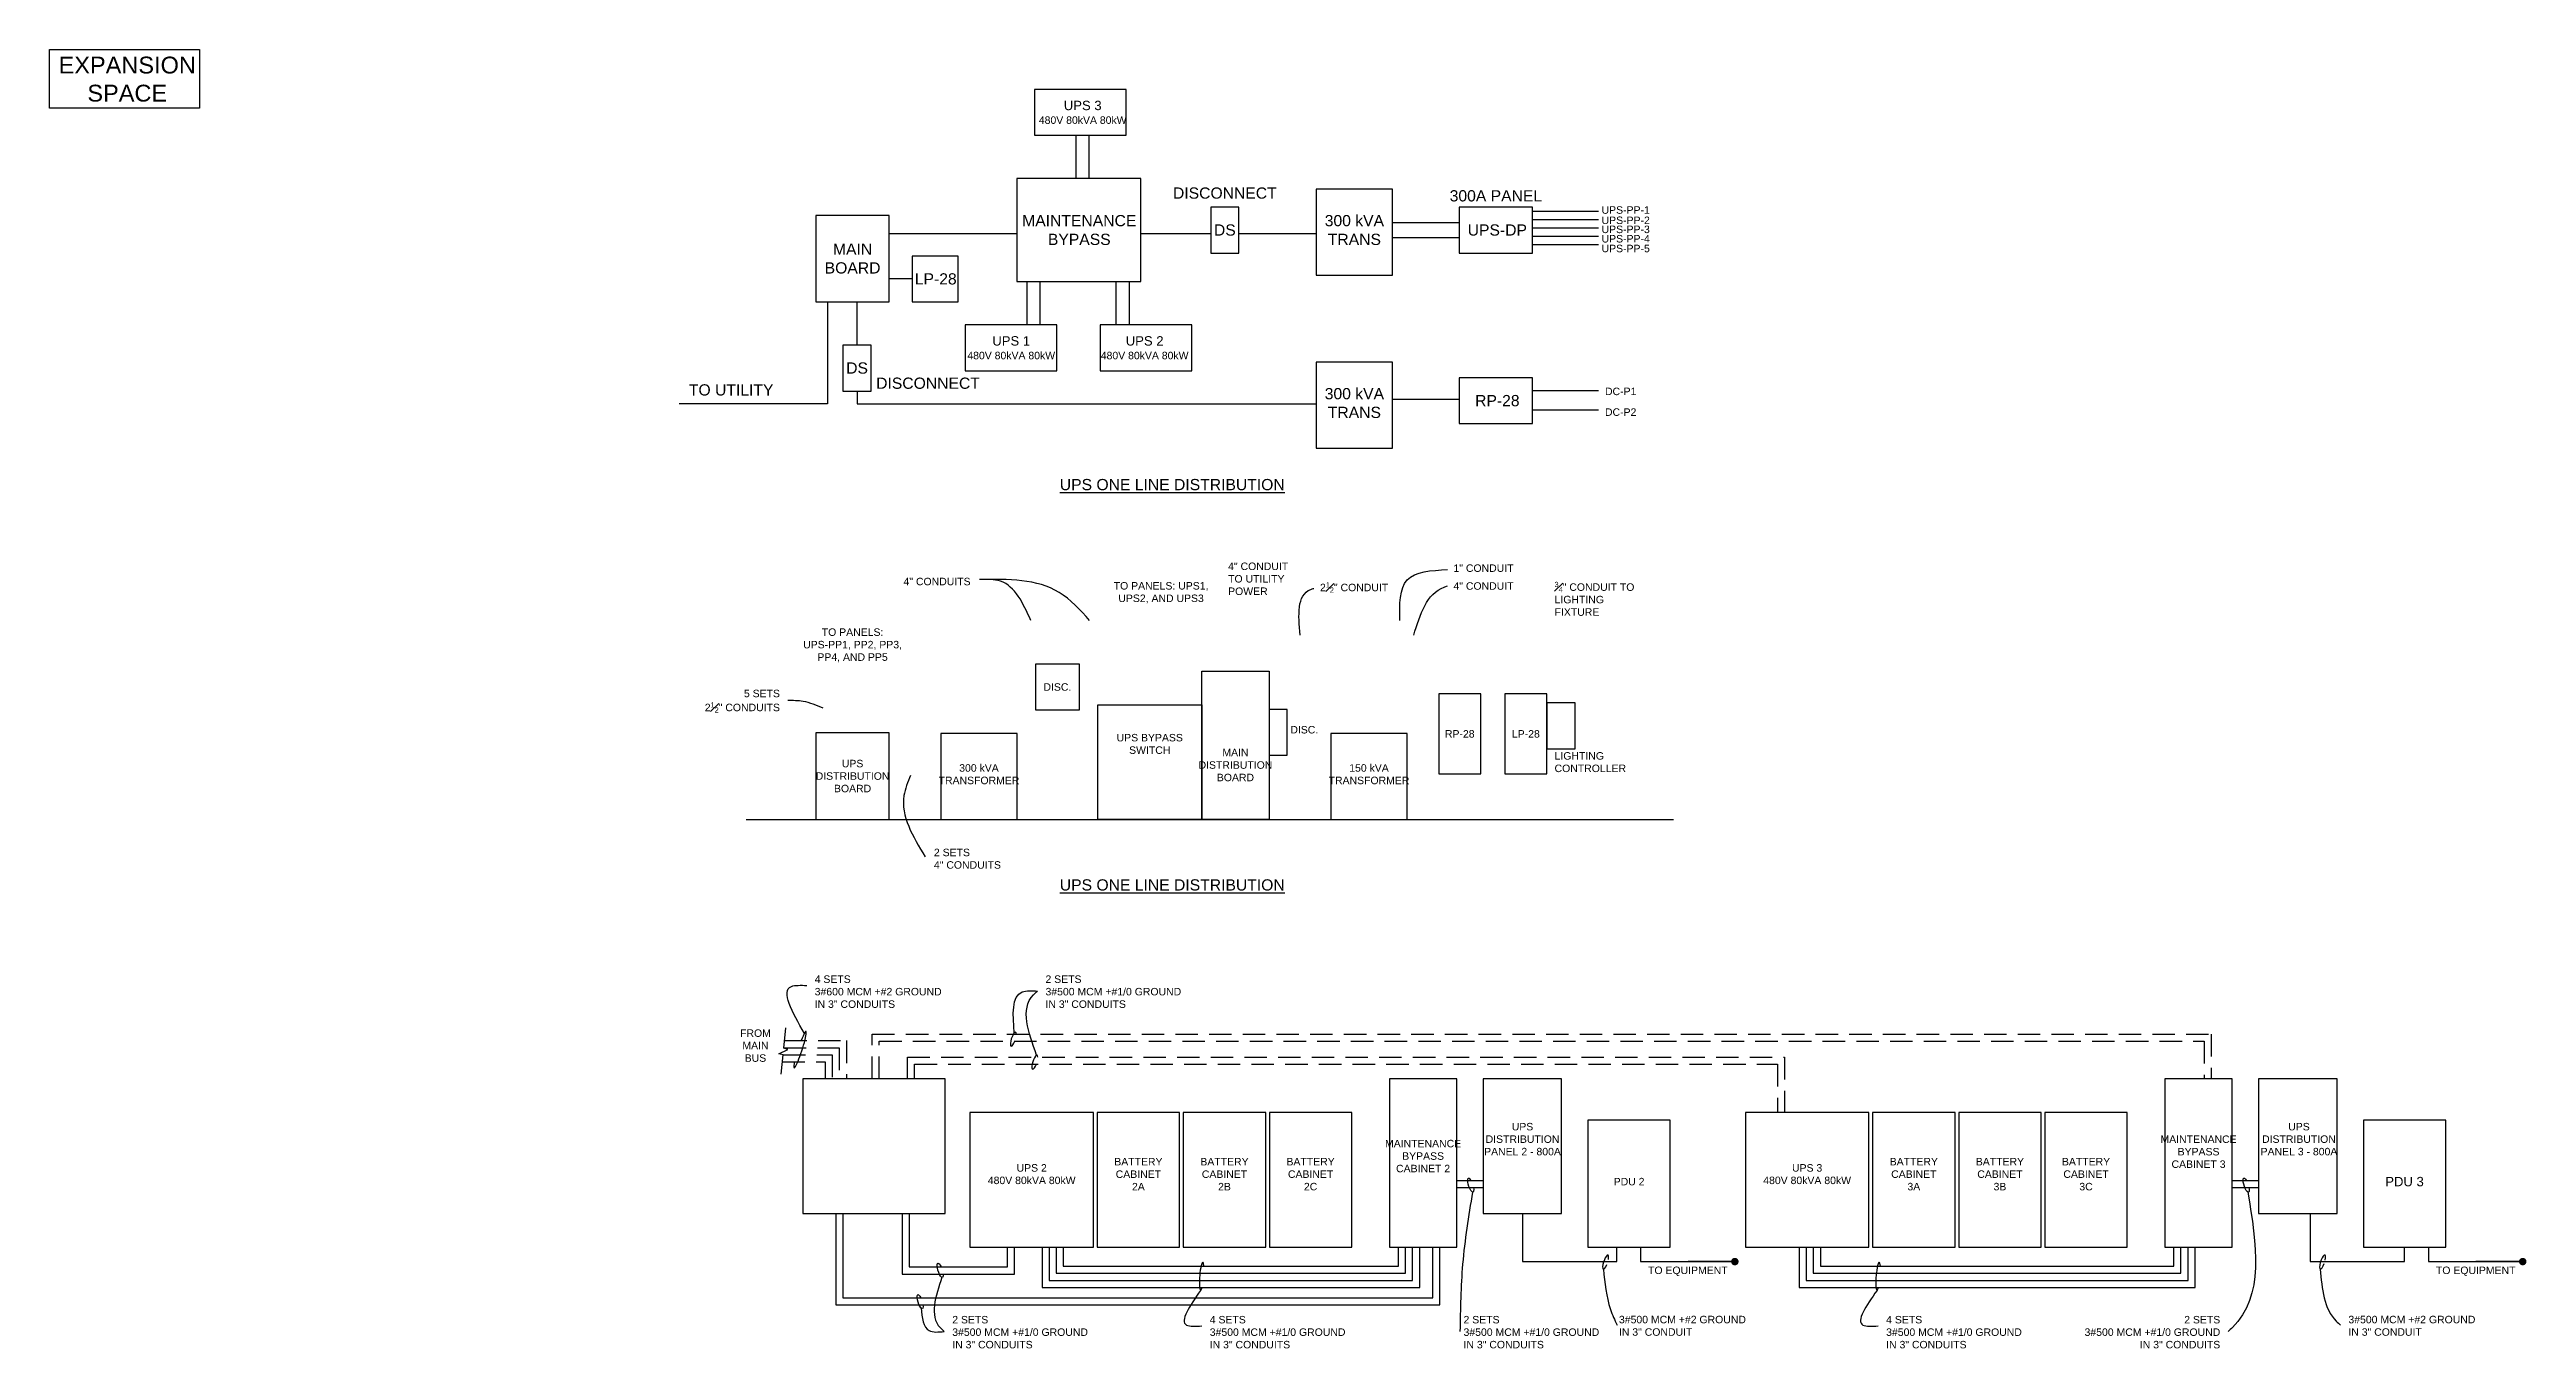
# Model space of a CAD drawing. Header units: inches. Extents: x 271316 to 275987, y 273433 to 275617.
# Drawn here: x 274663 to 275987, y 274343 to 275037 of the extents above; entities that cross this region are included whole.
import ezdxf

# ---------------------------------------------------------------- set-up
doc = ezdxf.new("R2010")
doc.units = ezdxf.units.IN
doc.header["$LTSCALE"] = 48
doc.header["$MEASUREMENT"] = 0
doc.linetypes.add('DASHED2', pattern=[0.375, 0.25, -0.125])
doc.layers.add('A-FLOR-MARCO-POLO-1', color=3, linetype='Continuous')
doc.layers.add('A-TEXT', color=1, linetype='Continuous')
doc.styles.add('HBA-DimT', font='ARCHS.SHX', dxfattribs={"width": 0.8})
doc.styles.add('TITLES', font='arial.ttf')
doc.dimstyles.new('MJH ISO-25', dxfattribs={"dimscale": 2, "dimtxt": 2, "dimasz": 2, "dimexe": 1, "dimexo": 2, "dimtad": 1, "dimzin": 9, "dimlunit": 4, "dimtxsty": 'HBA-DimT', "dimblk": 'ARCHTICK', "dimcen": 2.5, "dimdle": 1, "dimclrd": 256, "dimclre": 256, "dimclrt": 4, "dimadec": 0, "dimazin": 0, "dimtfac": 0.75, "dimtmove": 0, "dimatfit": 3, "dimldrblk": 'DOT', "dimfxl": 1, "dimfrac": 1, "dimlwd": -1, "dimlwe": -1, "dimarcsym": 0})

msp = doc.modelspace()

# ---------------------------------------------------------------- texts
at = {"layer": 'A-FLOR-MARCO-POLO-1', "color": 1, "insert": (274704.7594, 275021.4462), "char_height": 9, "width": 74.875689, "attachment_point": 5, "style": 'TITLES'}
msp.add_mtext('EXPANSION SPACE', dxfattribs=at)
at = {"layer": 'A-TEXT', "style": 'TITLES'}
for s, insert, char_height, width, attachment_point in [('UPS 3\\P{\\H0.8x;480V 80kVA 80kW}', (275215.2142, 275003.7316), 5, 67.920551, 5), ('DISCONNECT', (275291.1467, 274960.5728), 6, 51.694967, 5), ('300A PANEL', (275435.9569, 274959.1057), 6, 67.920551, 5), ('UPS-PP-1', (275492.4133, 274953.5558), 4, 28.218936, 1), ('MAINTENANCE^JBYPASS', (275213.3771, 274940.8324), 6, 72.490543, 5), ('DS', (275291.1467, 274940.8324), 6, 51.694967, 5), ('300 kVA^JTRANS', (275360.3568, 274940.8324), 6, 84.146135, 5), ('UPS-DP', (275436.7222, 274940.8324), 6, 84.146135, 5), ('UPS-PP-2', (275492.4133, 274948.0598), 4, 28.218936, 1), ('UPS-PP-3', (275492.4133, 274943.2135), 4, 28.324887, 1), ('MAIN\\PBOARD', (275092.2647, 274925.578), 6, 37.16433, 5), ('UPS-PP-4', (275492.4133, 274938.2011), 4, 28.324887, 1), ('UPS-PP-5', (275492.4133, 274932.9967), 4, 28.5368, 1), ('LP-28', (275136.6964, 274914.7119), 6, 51.694967, 5), ('UPS 1\\P{\\H0.8x;480V 80kVA 80kW}', (275177.0209, 274877.9332), 5, 67.920551, 5), ('UPS 2\\P{\\H0.8x;480V 80kVA 80kW}', (275248.2997, 274877.9332), 5, 67.920551, 5), ('DS', (275094.6765, 274867.0757), 6, 51.694967, 5), ('DISCONNECT', (275132.5609, 274858.9651), 6, 51.694967, 5), ('TO UTILITY', (275027.4079, 274855.3852), 6, 51.694967, 5), ('300 kVA^JTRANS', (275360.3568, 274848.3738), 6, 84.146135, 5), ('RP-28', (275436.7222, 274849.6674), 6, 84.146135, 5), ('DC-P1', (275494.2411, 274856.6255), 4, 19.816875, 1), ('DC-P2', (275494.2411, 274845.5607), 4, 19.816875, 1), ('{\\LUPS ONE LINE DISTRIBUTION}', (275263.0565, 274804.7878), 6, 180.167634, 5), ('\\A1;4" CONDUITS', (275155.3024, 274753.0044), 4, 81.61659, 6), ('\\A1;4" CONDUIT TO UTILITY POWER', (275292.9034, 274763.1706), 4, 40.346279, 1), ('\\A1;1" CONDUIT', (275413.2956, 274762.1828), 4, 43.655046, 1), ('TO PANELS: UPS1, UPS2, AND UPS3', (275257.0787, 274747.0352), 4, 52.688926, 5), ('\\A1;2{\\H0.7x;\\S1#2;}" CONDUIT', (275341.9732, 274752.6363), 4, 40.346279, 1), ('\\A1;4" CONDUIT', (275413.2956, 274752.6363), 4, 35.199303, 1), ('\\A1;{\\H0.7x;\\S3#4;}" CONDUIT TO LIGHTING FIXTURE', (275467.3034, 274743.7574), 4, 44.936832, 4), ('TO PANELS: UPS-PP1, PP2, PP3, PP4, AND PP5 ', (275092.2647, 274718.94), 4, 52.688926, 5), ('\\A1;5 SETS\\P2{\\H0.7x;\\S1#2;}" CONDUITS', (275053.4624, 274689.0602), 4, 81.61659, 6), ('DISC.', (275201.6969, 274696.641), 4, 44.936832, 5), ('DISC.', (275333.591, 274673.8094), 4, 44.936832, 5), ('UPS BYPASS ^JSWITCH', (275251.0238, 274666.2293), 4, 58.513408, 5), ('MAIN DISTRIBUTION BOARD', (275296.8121, 274654.944), 4, 44.936832, 5), ('RP-28', (275416.6549, 274671.5962), 4, 44.936832, 5), ('LP-28', (275451.9752, 274671.5962), 4, 44.936832, 5), ('LIGHTING CONTROLLER', (275467.3034, 274656.4961), 4, 44.936832, 4), ('UPS DISTRIBUTION BOARD', (275092.2647, 274649.0587), 4, 44.936832, 5), ('300 kVA^JTRANSFORMER', (275159.7955, 274650.0401), 4, 44.936832, 5), ('150 kVA^JTRANSFORMER', (275368.1595, 274650.0401), 4, 44.936832, 5), ('\\A1;2 SETS\\P4" CONDUITS', (275135.724, 274604.8765), 4, 81.61659, 4), ('{\\LUPS ONE LINE DISTRIBUTION}', (275263.0565, 274590.8584), 6, 180.167634, 5), ('\\A1;4 SETS\\P3#600 MCM +#2 GROUND ^JIN 3" CONDUITS', (275072.0155, 274533.8362), 4, 81.61659, 4), ('\\A1;2 SETS\\P3#500 MCM +#1/0 GROUND ^JIN 3" CONDUITS', (275195.3269, 274533.8362), 4, 81.61659, 4), ('FROM MAIN BUS', (275040.3803, 274505.024), 4, 25.323667, 5), ('UPS ^JDISTRIBUTION PANEL 2 - 800A', (275450.174, 274455.0312), 4, 44.936832, 5), ('UPS ^JDISTRIBUTION PANEL 3 - 800A', (275864.9968, 274455.0312), 4, 44.936832, 5), ('MAINTENANCE BYPASS ^JCABINET 2', (275397.0629, 274445.9774), 4, 44.936832, 5), ('MAINTENANCE BYPASS ^JCABINET 3', (275811.3428, 274448.3164), 4, 44.936832, 5), ('UPS 2\\P480V 80kVA 80kW', (275187.9587, 274436.3267), 4, 55.468416, 5), ('BATTERY \\PCABINET ^J2A', (275244.9587, 274436.3267), 4, 44.936832, 5), ('BATTERY \\PCABINET^J2B', (275290.9587, 274436.3267), 4, 44.936832, 5), ('BATTERY \\PCABINET\\P2C', (275336.9587, 274436.3267), 4, 44.936832, 5), ('UPS 3 ^J480V 80kVA 80kW', (275602.2386, 274436.3267), 4, 50.369286, 5), ('BATTERY \\PCABINET\\P3A', (275659.2386, 274436.3267), 4, 44.936832, 5), ('BATTERY \\PCABINET \\P3B', (275705.2386, 274436.3267), 4, 44.936832, 5), ('BATTERY \\PCABINET\\P3C', (275751.2386, 274436.3267), 4, 44.936832, 5), ('PDU 2', (275507.1136, 274432.3267), 4, 44.936832, 5), ('PDU 3', (275921.3935, 274432.3267), 5, 67.920551, 5), ('TO EQUIPMENT', (275538.5119, 274384.4034), 4, 44.936832, 5), ('TO EQUIPMENT', (275959.4242, 274384.4034), 4, 44.936832, 5), ('\\A1;2 SETS\\P3#500 MCM +#1/0 GROUND ^JIN 3" CONDUITS', (275145.5152, 274351.8835), 4, 81.61659, 4), ('\\A1;4 SETS\\P3#500 MCM +#1/0 GROUND ^JIN 3" CONDUITS', (275283.0812, 274351.8835), 4, 81.61659, 4), ('\\A1;2 SETS\\P3#500 MCM +#1/0 GROUND ^JIN 3" CONDUITS', (275418.6666, 274351.8835), 4, 81.61659, 4), ('\\A1;3#500 MCM +#2 GROUND ^JIN 3" CONDUIT', (275501.6917, 274355.2862), 4, 81.61659, 4), ('\\A1;4 SETS\\P3#500 MCM +#1/0 GROUND ^JIN 3" CONDUITS', (275644.4493, 274351.8835), 4, 81.61659, 4), ('\\A1;2 SETS\\P3#500 MCM +#1/0 GROUND ^JIN 3" CONDUITS', (275822.9476, 274351.8835), 4, 81.61659, 6), ('\\A1;3#500 MCM +#2 GROUND ^JIN 3" CONDUIT', (275891.4038, 274355.2862), 4, 81.61659, 4)]:
    msp.add_mtext(s, dxfattribs=dict(at, insert=insert, char_height=char_height, width=width, attachment_point=attachment_point))

# ---------------------------------------------------------------- blocks, each defined once
blk = doc.blocks.new('_ArchTick')
at = {"color": 0, "linetype": 'ByBlock', "const_width": 0.15}
blk.add_lwpolyline([(-0.5, -0.5), (0.5, 0.5)], dxfattribs=at)
blk = doc.blocks.new('_Dot')
at = {"color": 0, "linetype": 'ByBlock', "lineweight": -2}
blk.add_line((-0.5, 0), (-1, 0), dxfattribs=at)
at = {"color": 0, "linetype": 'ByBlock', "const_width": 0.5}
blk.add_lwpolyline([(-0.25, 0, 1), (0.25, 0, 1)], format="xyb", close=True, dxfattribs=at)

# ---------------------------------------------------------------- linework, layer by layer
for p, q in [((275211.5947, 274991.4816), (275211.5947, 274968.315)), ((275218.5445, 274991.4816), (275218.5445, 274968.315)), ((275380.7196, 274944.8324), (275416.3594, 274944.8324)), ((275455.5544, 274951.0242), (275490.7179, 274951.0242)), ((275455.5544, 274946.5656), (275490.7179, 274946.5656)), ((275455.5544, 274942.107), (275490.7179, 274942.107)), ((275111.8621, 274939.0824), (275179.9557, 274939.0824)), ((275246.2337, 274939.0824), (275283.5868, 274939.0824)), ((275298.7066, 274939.0824), (275339.9941, 274939.0824)), ((275380.7196, 274936.8324), (275416.3594, 274936.8324)), ((275455.5544, 274937.6483), (275490.7179, 274937.6483)), ((275455.5544, 274933.1897), (275490.7179, 274933.1897)), ((275124.1349, 274914.7119), (275111.8621, 274914.7119)), ((275185.5831, 274890.1832), (275185.5831, 274913.3499)), ((275192.5329, 274890.1832), (275192.5329, 274913.3499)), ((275233.1752, 274890.1832), (275233.1752, 274913.3499)), ((275240.125, 274890.1832), (275240.125, 274913.3499)), ((275094.6765, 274879.3257), (275094.6765, 274902.4619)), ((275380.7196, 274850.4704), (275416.3594, 274850.4704)), ((275455.5544, 274855.1719), (275490.7179, 274855.1719)), ((275455.5544, 274844.827), (275490.7179, 274844.827)), ((275035.3513, 274625.9426), (275530.7977, 274625.9426))]:
    msp.add_line(p, q)
for points in [[(275189.429, 274991.4816), (275238.429, 274991.4816), (275238.429, 275015.9816), (275189.429, 275015.9816)], [(275179.9557, 274913.3499), (275246.2337, 274913.3499), (275246.2337, 274968.315), (275179.9557, 274968.315)], [(275283.5868, 274928.5824), (275298.7066, 274928.5824), (275298.7066, 274953.0824), (275283.5868, 274953.0824)], [(275339.9941, 274916.7349), (275380.7196, 274916.7349), (275380.7196, 274962.6733), (275339.9941, 274962.6733)], [(275416.3594, 274928.5824), (275455.5544, 274928.5824), (275455.5544, 274953.0824), (275416.3594, 274953.0824)], [(275072.6672, 274902.4619), (275111.8621, 274902.4619), (275111.8621, 274948.6941), (275072.6672, 274948.6941)], [(275124.1349, 274902.4619), (275148.7617, 274902.4619), (275148.7617, 274926.9619), (275124.1349, 274926.9619)], [(275152.4526, 274865.6832), (275201.4526, 274865.6832), (275201.4526, 274890.1832), (275152.4526, 274890.1832)], [(275224.5447, 274865.6832), (275273.5447, 274865.6832), (275273.5447, 274890.1832), (275224.5447, 274890.1832)], [(275087.1166, 274854.8257), (275102.2363, 274854.8257), (275102.2363, 274879.3257), (275087.1166, 274879.3257)], [(275339.9941, 274824.2762), (275380.7196, 274824.2762), (275380.7196, 274870.2146), (275339.9941, 274870.2146)], [(275416.3594, 274837.4174), (275455.5544, 274837.4174), (275455.5544, 274861.9174), (275416.3594, 274861.9174)], [(275189.9748, 274684.391), (275213.4191, 274684.391), (275213.4191, 274708.891), (275189.9748, 274708.891)], [(275314.8121, 274625.9426), (275278.8121, 274625.9426), (275278.8121, 274705.1646), (275314.8121, 274705.1646)], [(275405.3927, 274650.1794), (275427.9171, 274650.1794), (275427.9171, 274693.0131), (275405.3927, 274693.0131)], [(275440.713, 274650.1794), (275463.2374, 274650.1794), (275463.2374, 274693.0131), (275440.713, 274693.0131)], [(275463.2374, 274663.7064), (275478.3572, 274663.7064), (275478.3572, 274688.2064), (275463.2374, 274688.2064)], [(275223.2355, 274625.9426), (275223.2355, 274687.1646), (275278.8121, 274687.1646), (275278.8121, 274625.9426)], [(275314.8121, 274660.1646), (275324.5161, 274660.1646), (275324.5161, 274684.6646), (275314.8121, 274684.6646)], [(275072.6672, 274625.9426), (275111.8621, 274625.9426), (275111.8621, 274672.1748), (275072.6672, 274672.1748)], [(275139.4327, 274625.9426), (275180.1583, 274625.9426), (275180.1583, 274671.881), (275139.4327, 274671.881)], [(275347.7967, 274625.9426), (275388.5223, 274625.9426), (275388.5223, 274671.881), (275347.7967, 274671.881)], [(275065.7665, 274415.2518), (275141.7665, 274415.2518), (275141.7665, 274487.2518), (275065.7665, 274487.2518)], [(275379.0629, 274397.2518), (275415.0629, 274397.2518), (275415.0629, 274487.2518), (275379.0629, 274487.2518)], [(275471.0883, 274415.2518), (275471.0883, 274487.2518), (275429.0883, 274487.2518), (275429.0883, 274415.2518)], [(275793.3428, 274397.2518), (275829.3428, 274397.2518), (275829.3428, 274487.2518), (275793.3428, 274487.2518)], [(275885.3682, 274415.2518), (275885.3682, 274487.2518), (275843.3682, 274487.2518), (275843.3682, 274415.2518)], [(275154.9587, 274397.2518), (275220.9587, 274397.2518), (275220.9587, 274469.2518), (275154.9587, 274469.2518)], [(275222.9587, 274397.2518), (275266.9587, 274397.2518), (275266.9587, 274469.2518), (275222.9587, 274469.2518)], [(275268.9587, 274397.2518), (275312.9587, 274397.2518), (275312.9587, 274469.2518), (275268.9587, 274469.2518)], [(275314.9587, 274397.2518), (275358.9587, 274397.2518), (275358.9587, 274469.2518), (275314.9587, 274469.2518)], [(275485.1136, 274397.2518), (275529.1136, 274397.2518), (275529.1136, 274465.2518), (275485.1136, 274465.2518)], [(275569.2386, 274397.2518), (275635.2386, 274397.2518), (275635.2386, 274469.2518), (275569.2386, 274469.2518)], [(275637.2386, 274397.2518), (275681.2386, 274397.2518), (275681.2386, 274469.2518), (275637.2386, 274469.2518)], [(275683.2386, 274397.2518), (275727.2386, 274397.2518), (275727.2386, 274469.2518), (275683.2386, 274469.2518)], [(275729.2386, 274397.2518), (275773.2386, 274397.2518), (275773.2386, 274469.2518), (275729.2386, 274469.2518)], [(275899.3935, 274397.2518), (275943.3935, 274397.2518), (275943.3935, 274465.2518), (275899.3935, 274465.2518)]]:
    msp.add_lwpolyline(points, close=True)
for points in [[(275078.9258, 274902.4619), (275078.9258, 274847.9011), (274999.5414, 274847.9011)], [(275094.6765, 274854.8257), (275094.6765, 274847.9011), (275339.9941, 274847.9011)], [(275415.0629, 274432.9451), (275429.0883, 274432.9451)], [(275415.0629, 274429.1548), (275429.0883, 274429.1548)], [(275829.3428, 274432.9451), (275843.3682, 274432.9451)], [(275829.3428, 274429.1548), (275843.3682, 274429.1548)], [(275083.3205, 274415.2518), (275083.3205, 274366.4706), (275406.0625, 274366.4706), (275406.0625, 274397.2518)], [(275087.1108, 274415.2518), (275087.1108, 274370.261), (275402.2722, 274370.261), (275402.2722, 274397.2518)], [(275118.7704, 274415.2518), (275118.7704, 274382.981), (275178.7813, 274382.981), (275178.7813, 274397.2518)], [(275122.5608, 274415.2518), (275122.5608, 274386.7713), (275174.9909, 274386.7713), (275174.9909, 274397.2518)], [(275450.0883, 274415.2518), (275450.0883, 274389.6134), (275500.4813, 274389.6134), (275500.4813, 274397.2518)], [(275871.0006, 274415.2518), (275871.0006, 274389.6134), (275921.3935, 274389.6134), (275921.3935, 274397.2518)], [(275193.478, 274397.2518), (275193.478, 274375.765), (275395.2651, 274375.765), (275395.2651, 274397.2518)], [(275197.2684, 274397.2518), (275197.2684, 274379.5554), (275391.4748, 274379.5554), (275391.4748, 274397.2518)], [(275201.0587, 274397.2518), (275201.0587, 274383.3458), (275387.6844, 274383.3458), (275387.6844, 274397.2518)], [(275204.8491, 274397.2518), (275204.8491, 274387.1361), (275383.894, 274387.1361), (275383.894, 274397.2518)], [(275513.2262, 274397.2518), (275513.2262, 274389.6134), (275563.6192, 274389.6134)], [(275597.9533, 274397.2518), (275597.9533, 274375.765), (275809.545, 274375.765), (275809.545, 274397.2518)], [(275601.7436, 274397.2518), (275601.7436, 274379.5554), (275805.7546, 274379.5554), (275805.7546, 274397.2518)], [(275605.534, 274397.2518), (275605.534, 274383.3458), (275801.9643, 274383.3458), (275801.9643, 274397.2518)], [(275609.3244, 274397.2518), (275609.3244, 274387.1361), (275798.1739, 274387.1361), (275798.1739, 274397.2518)], [(275934.1385, 274397.2518), (275934.1385, 274389.6134), (275984.5315, 274389.6134)]]:
    msp.add_lwpolyline(points)
at = {"linetype": 'DASHED2'}
for points in [[(275055.4906, 274503.9092), (275085.1846, 274503.9092), (275085.1846, 274487.2518)], [(275055.8659, 274507.6996), (275088.975, 274507.6996), (275088.975, 274487.2518)], [(275102.7384, 274487.2518), (275102.7384, 274511.2019), (275818.0667, 274511.2019), (275818.0667, 274487.2518)], [(275106.5287, 274487.2518), (275106.5287, 274507.4116), (275814.2763, 274507.4116), (275814.2763, 274487.2518)], [(275054.7401, 274496.3285), (275077.6039, 274496.3285), (275077.6039, 274487.2518)], [(275055.1153, 274500.1188), (275081.3943, 274500.1188), (275081.3943, 274487.2518)], [(275121.6124, 274487.2518), (275121.6124, 274498.9282), (275590.2192, 274498.9282), (275590.2192, 274469.2518)], [(275125.4028, 274487.2518), (275125.4028, 274495.1379), (275586.4288, 274495.1379), (275586.4288, 274469.2518)]]:
    msp.add_lwpolyline(points, dxfattribs=at)
at = {"color": 8}
for centre, major_axis, ratio, start_param, end_param in [((275064.2116, 274502.8161), (-3.1648, -9.7184), 0.106949878, 5.477590363, 10.504255198), ((275178.1426, 274508.4198), (-1.2227, -3.7546), 0.276829561, 2.490818204, 7.673149821), ((275189.6458, 274496.1461), (-1.2227, -3.7546), 0.276829561, 2.490818204, 7.673149821), ((275278.7868, 274381.7817), (0.5951, 7.558), 0.14418212, 5.510959842, 10.086243035), ((275494.5886, 274389.2912), (1.2227, 3.7546), 0.276829561, 5.169534507, 10.728289486), ((275640.155, 274381.7817), (0.5951, 7.558), 0.14418212, 5.510959842, 10.086243035), ((275877.5841, 274389.2912), (1.2227, 3.7546), 0.276829561, 5.095585605, 10.891564293)]:
    msp.add_ellipse(centre, major_axis=major_axis, ratio=ratio, start_param=start_param, end_param=end_param, dxfattribs=at)
at = {"color": 8, "extrusion": (0, 0, -1)}
for centre, start_param, end_param in [((275422.4874, 274430.4512), 2.01176093, 7.220989329), ((275836.7673, 274430.4512), 2.01176093, 7.220989329), ((275139.0481, 274384.9586), 2.212955502, 7.442268634), ((275128.3308, 274368.1801), 2.131355037, 7.359145315)]:
    msp.add_ellipse(centre, major_axis=(-1.2227, 3.7546), ratio=0.276829561, start_param=start_param, end_param=end_param, dxfattribs=at)
at = {"color": 8}
for points in [[(275218.8961, 274732.2124), (275202.6262, 274747.2075), (275160.0471, 274754.088)], [(275187.5691, 274732.2124), (275171.2992, 274753.1645), (275160.0471, 274754.088)], [(275384.6278, 274732.2124), (275388.5694, 274753.9056), (275410.0312, 274759.4132)], [(275331.407, 274724.3678), (275337.0153, 274748.7923), (275338.7088, 274749.3487)], [(275392.0678, 274724.3678), (275408.3377, 274750.093), (275410.0312, 274750.6494)], [(275076.5922, 274685.3886), (275065.8378, 274688.9218), (275057.6984, 274689.43)], [(275123.2603, 274649.4026), (275119.7272, 274638.6482), (275130.9794, 274605.9601)], [(275066.5193, 274511.5581), (275059.6401, 274536.6548), (275067.7796, 274537.1631)], [(275178.6558, 274511.813), (275182.9516, 274533.6978), (275191.091, 274534.2061)], [(275190.5951, 274499.8772), (275188.8595, 274532.1522), (275191.091, 274534.2061)], [(275423.4368, 274426.72), (275418.1807, 274388.2317), (275416.7614, 274352.2534)], [(275837.7167, 274426.72), (275829.4151, 274354.3073), (275827.1835, 274352.2534)], [(275493.3659, 274385.5366), (275497.1856, 274364.0598), (275500.6798, 274355.656)], [(275876.3614, 274385.5366), (275884.9364, 274357.71), (275887.1679, 274355.656)], [(275139.9975, 274381.2275), (275139.0477, 274354.3073), (275141.2793, 274352.2534)], [(275278.1918, 274374.2237), (275270.7059, 274355.7187), (275278.8453, 274355.2104)], [(275639.5599, 274374.2237), (275632.074, 274355.7187), (275640.2134, 274355.2104)], [(275128.8441, 274364.7869), (275133.1398, 274352.7617), (275141.2793, 274352.2534)]]:
    msp.add_spline(points, degree=3, dxfattribs=at)
at = {"layer": 'A-FLOR-MARCO-POLO-1', "color": 1, "linetype": 'Continuous'}
msp.add_lwpolyline([(274663.2449, 275037.3152), (274743.3823, 275037.3152), (274743.3823, 275005.9382), (274663.2449, 275005.9382)], close=True, dxfattribs=at)
at = {"layer": 'A-TEXT'}
msp.add_lwpolyline([(275054.0831, 274489.6936), (275055.1219, 274500.1853), (275052.945, 274500.6473), (275057.6629, 274503.0034), (275055.4721, 274503.7218), (275056.5373, 274514.481)], dxfattribs=at)

msp.set_redraw_order([(e.dxf.handle, doc.entitydb.next_handle()) for e in msp.query("TEXT MTEXT ATTDEF DIMENSION ARC_DIMENSION")])  # texts and dimensions are drawn at this point

# ---------------------------------------------------------------- leaders
for points in [[(275563.6192, 274389.6134), (275538.6243, 274389.6134)], [(275984.5315, 274389.6134), (275959.5366, 274389.6134)]]:
    msp.add_leader(points, dimstyle='MJH ISO-25')

doc.saveas('drawing.dxf')
